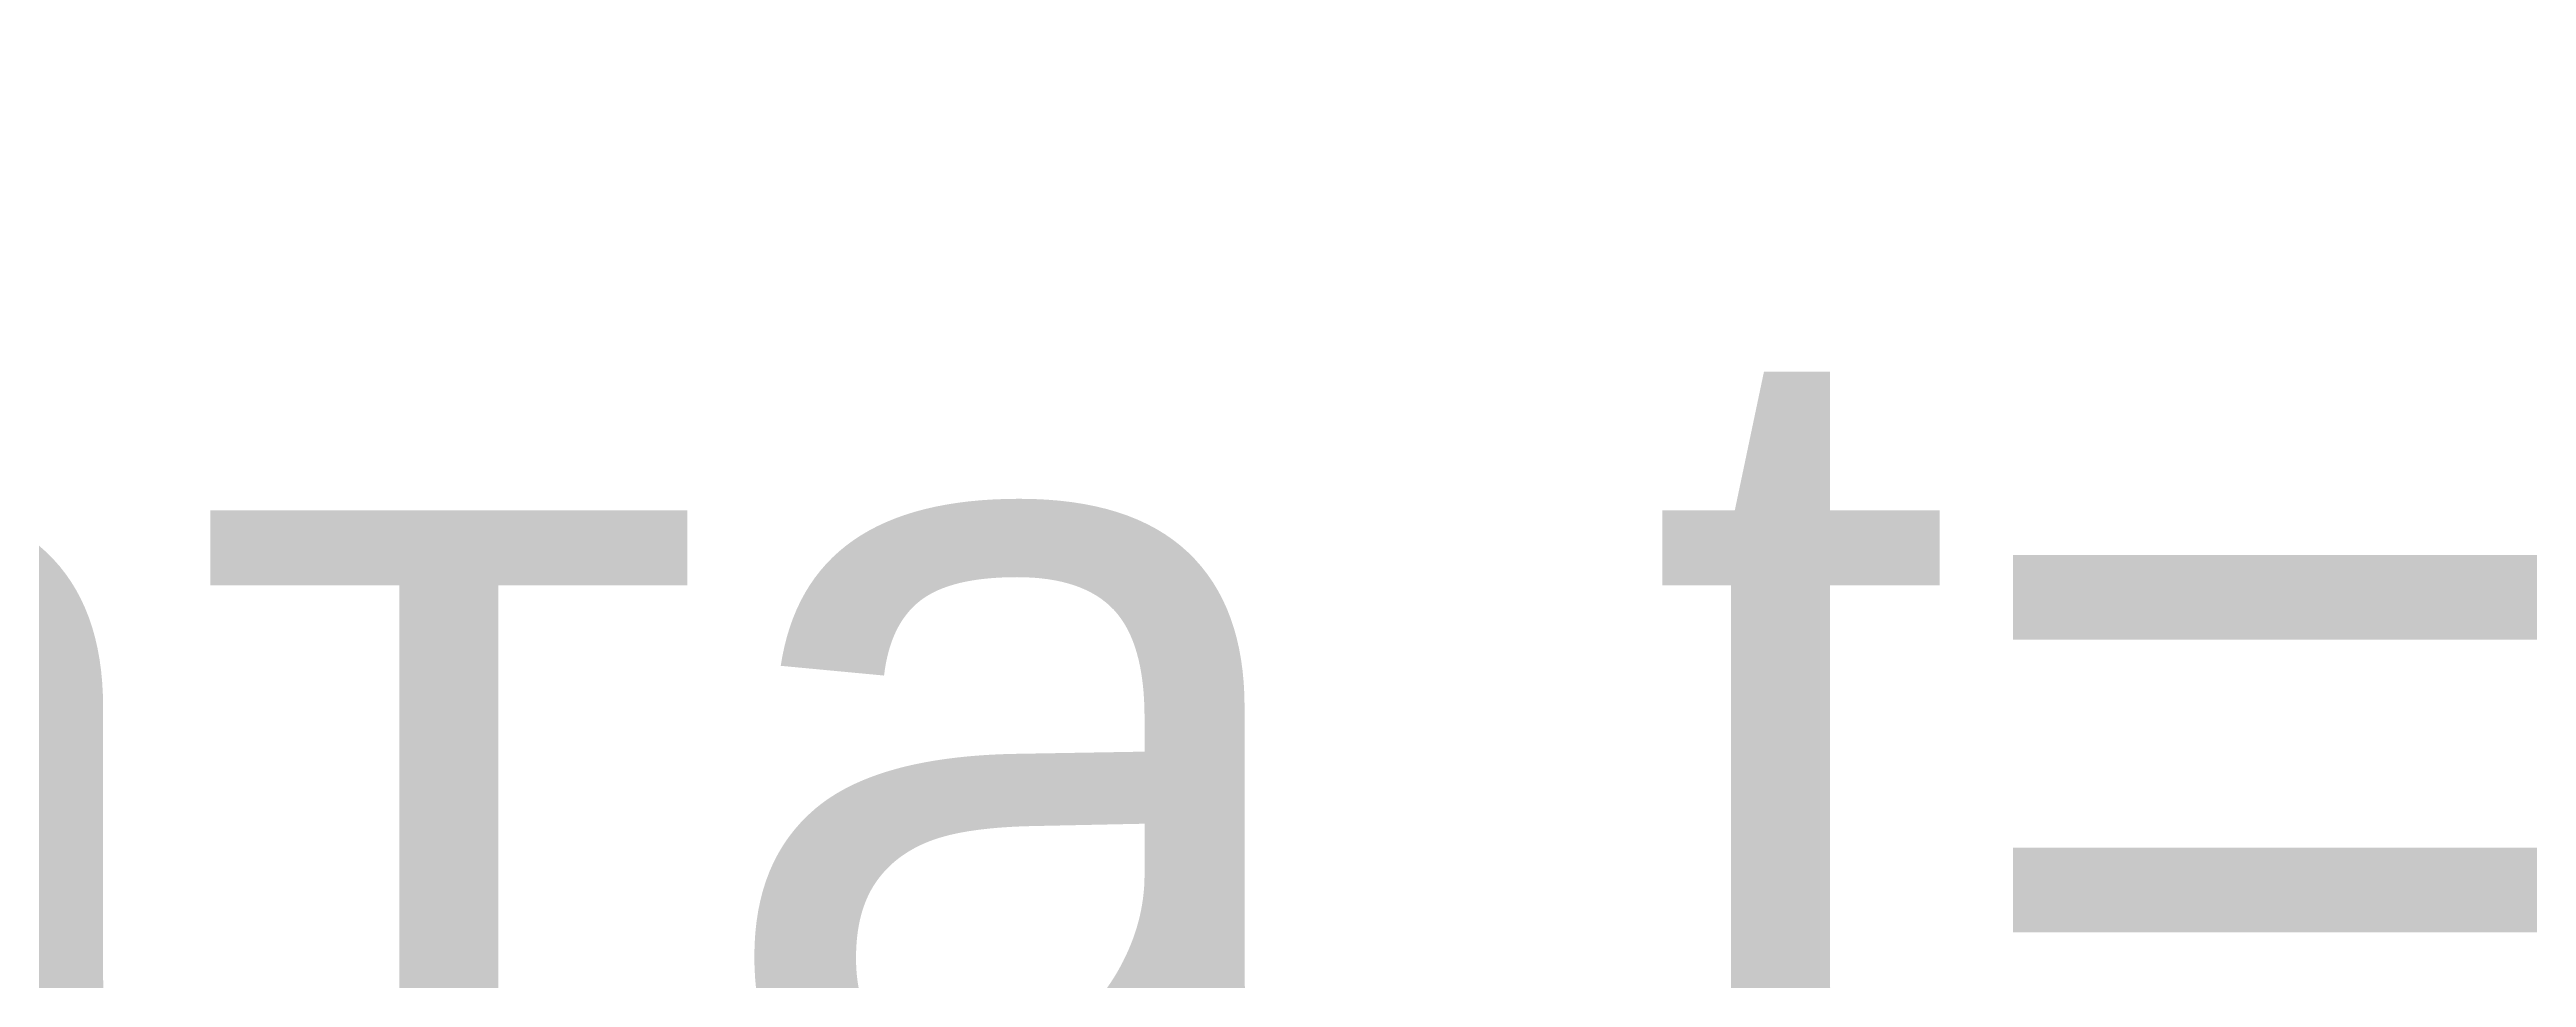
# Model space of a CAD drawing. Header units: millimetres. Extents: x 148937 to 2048786, y 870 to 351006.
# Drawn here: x 674062 to 674677, y 232710 to 232940 of the extents above; entities that cross this region are included whole.
import ezdxf
from ezdxf.enums import TextEntityAlignment as Align

# ---------------------------------------------------------------- set-up
doc = ezdxf.new("R2018")
doc.units = ezdxf.units.MM
doc.layers.get('Defpoints').update_dxf_attribs({"color": 4})
doc.layers.add('A-FLOR-IDEN', color=14, linetype='Continuous')
doc.styles.add('M_200', font='arial.ttf')
doc.styles.add('М2.5', font='isocpeui.ttf', dxfattribs={"height": 2.5})
doc.styles.add('М3', font='isocpeui.ttf', dxfattribs={"height": 3})

msp = doc.modelspace()

# ---------------------------------------------------------------- texts
at = {"ltscale": 75, "char_height": 2.4694444}
for insert, width, attachment_point in [((674375.50644, 232939.76891), 5.4450479, 5), ((674375.50644, 232936.35632), 5.4450479, 5), ((674378.34897, 232938.12262), 96.4289413, 7), ((674482.36655, 232938.12262), 14.9372746, 8), ((674495.48354, 232938.12262), 11.0567191, 8), ((674506.48387, 232938.12262), 10.7039413, 8), ((674511.95584, 232938.12262), 7.5289413, 7), ((674519.60478, 232938.12262), 111.5983857, 7), ((674631.32317, 232938.12262), 7.5289413, 7), ((674638.97211, 232938.12262), 7.5289413, 7), ((674646.62105, 232938.12262), 7.5289413, 7), ((674654.26999, 232938.12262), 7.5289413, 7), ((674661.91894, 232938.12262), 7.5289413, 7), ((674669.56788, 232938.12262), 7.5289413, 7), ((674677.21682, 232938.12262), 7.5289413, 7), ((674375.50644, 232932.94373), 5.4450479, 5), ((674375.50644, 232929.53114), 5.4450479, 5), ((674378.34897, 232934.71003), 96.4289413, 7), ((674378.34897, 232931.29743), 96.4289413, 7), ((674482.36655, 232934.71003), 14.9372746, 8), ((674482.36655, 232931.29743), 14.9372746, 8), ((674495.48354, 232934.71003), 11.0567191, 8), ((674495.48354, 232931.29743), 11.0567191, 8), ((674506.48387, 232934.71003), 10.7039413, 8), ((674506.48387, 232931.29743), 10.7039413, 8), ((674511.95584, 232934.71003), 7.5289413, 7), ((674511.95584, 232931.29743), 7.5289413, 7), ((674519.60478, 232934.71003), 111.5983857, 7), ((674519.60478, 232931.29743), 111.5983857, 7), ((674631.32317, 232934.71003), 7.5289413, 7), ((674631.32317, 232931.29743), 7.5289413, 7), ((674638.97211, 232934.71003), 7.5289413, 7), ((674638.97211, 232931.29743), 7.5289413, 7), ((674646.62105, 232934.71003), 7.5289413, 7), ((674646.62105, 232931.29743), 7.5289413, 7), ((674654.26999, 232934.71003), 7.5289413, 7), ((674654.26999, 232931.29743), 7.5289413, 7), ((674661.91894, 232934.71003), 7.5289413, 7), ((674661.91894, 232931.29743), 7.5289413, 7), ((674669.56788, 232934.71003), 7.5289413, 7), ((674669.56788, 232931.29743), 7.5289413, 7), ((674677.21682, 232934.71003), 7.5289413, 7), ((674677.21682, 232931.29743), 7.5289413, 7), ((674375.50644, 232926.11854), 5.4450479, 5), ((674375.50644, 232922.70595), 5.4450479, 5), ((674378.34897, 232927.88484), 96.4289413, 7), ((674378.34897, 232924.47225), 96.4289413, 7), ((674482.36655, 232927.88484), 14.9372746, 8), ((674482.36655, 232924.47225), 14.9372746, 8), ((674495.48354, 232927.88484), 11.0567191, 8), ((674495.48354, 232924.47225), 11.0567191, 8), ((674506.48387, 232927.88484), 10.7039413, 8), ((674506.48387, 232924.47225), 10.7039413, 8), ((674511.95584, 232927.88484), 7.5289413, 7), ((674511.95584, 232924.47225), 7.5289413, 7), ((674519.60478, 232927.88484), 111.5983857, 7), ((674519.60478, 232924.47225), 111.5983857, 7), ((674631.32317, 232927.88484), 7.5289413, 7), ((674631.32317, 232924.47225), 7.5289413, 7), ((674638.97211, 232927.88484), 7.5289413, 7), ((674638.97211, 232924.47225), 7.5289413, 7), ((674646.62105, 232927.88484), 7.5289413, 7), ((674646.62105, 232924.47225), 7.5289413, 7), ((674654.26999, 232927.88484), 7.5289413, 7), ((674654.26999, 232924.47225), 7.5289413, 7), ((674661.91894, 232927.88484), 7.5289413, 7), ((674661.91894, 232924.47225), 7.5289413, 7), ((674669.56788, 232927.88484), 7.5289413, 7), ((674669.56788, 232924.47225), 7.5289413, 7), ((674677.21682, 232927.88484), 7.5289413, 7), ((674677.21682, 232924.47225), 7.5289413, 7), ((674062.4346, 232919.00704), 5.4450479, 5), ((674198.884, 232922.44069), 7.5289413, 7), ((674206.53294, 232922.44069), 111.5983857, 7), ((674318.25133, 232922.44069), 7.5289413, 7), ((674325.90027, 232922.44069), 7.5289413, 7), ((674333.54921, 232922.44069), 7.5289413, 7), ((674341.19815, 232922.44069), 7.5289413, 7), ((674348.8471, 232922.44069), 7.5289413, 7), ((674356.49604, 232922.44069), 7.5289413, 7), ((674364.14498, 232922.44069), 7.5289413, 7), ((674375.50644, 232919.29336), 5.4450479, 5), ((674378.34897, 232921.05966), 96.4289413, 7), ((674378.34897, 232917.64706), 96.4289413, 7), ((674482.36655, 232921.05966), 14.9372746, 8), ((674482.36655, 232917.64706), 14.9372746, 8), ((674495.48354, 232921.05966), 11.0567191, 8), ((674495.48354, 232917.64706), 11.0567191, 8), ((674506.48387, 232921.05966), 10.7039413, 8), ((674506.48387, 232917.64706), 10.7039413, 8), ((674511.95584, 232921.05966), 7.5289413, 7), ((674511.95584, 232917.64706), 7.5289413, 7), ((674519.60478, 232921.05966), 111.5983857, 7), ((674519.60478, 232917.64706), 111.5983857, 7), ((674631.32317, 232921.05966), 7.5289413, 7), ((674631.32317, 232917.64706), 7.5289413, 7), ((674638.97211, 232921.05966), 7.5289413, 7), ((674638.97211, 232917.64706), 7.5289413, 7), ((674646.62105, 232921.05966), 7.5289413, 7), ((674646.62105, 232917.64706), 7.5289413, 7), ((674654.26999, 232921.05966), 7.5289413, 7), ((674654.26999, 232917.64706), 7.5289413, 7), ((674661.91894, 232921.05966), 7.5289413, 7), ((674661.91894, 232917.64706), 7.5289413, 7), ((674669.56788, 232921.05966), 7.5289413, 7), ((674669.56788, 232917.64706), 7.5289413, 7), ((674677.21682, 232921.05966), 7.5289413, 7), ((674677.21682, 232917.64706), 7.5289413, 7), ((674198.884, 232915.69339), 7.5289413, 7), ((674206.53294, 232915.69339), 111.5983857, 7), ((674318.25133, 232915.69339), 7.5289413, 7), ((674325.90027, 232915.69339), 7.5289413, 7), ((674333.54921, 232915.69339), 7.5289413, 7), ((674341.19815, 232915.69339), 7.5289413, 7), ((674348.8471, 232915.69339), 7.5289413, 7), ((674356.49604, 232915.69339), 7.5289413, 7), ((674364.14498, 232915.69339), 7.5289413, 7), ((674375.50644, 232915.88077), 5.4450479, 5), ((674375.50644, 232912.46817), 5.4450479, 5), ((674378.34897, 232914.23447), 96.4289413, 7), ((674378.34897, 232910.82188), 96.4289413, 7), ((674482.36655, 232914.23447), 14.9372746, 8), ((674482.36655, 232910.82188), 14.9372746, 8), ((674495.48354, 232914.23447), 11.0567191, 8), ((674495.48354, 232910.82188), 11.0567191, 8), ((674506.48387, 232914.23447), 10.7039413, 8), ((674506.48387, 232910.82188), 10.7039413, 8), ((674511.95584, 232914.23447), 7.5289413, 7), ((674511.95584, 232910.82188), 7.5289413, 7), ((674519.60478, 232914.23447), 111.5983857, 7), ((674519.60478, 232910.82188), 111.5983857, 7), ((674631.32317, 232914.23447), 7.5289413, 7), ((674631.32317, 232910.82188), 7.5289413, 7), ((674638.97211, 232914.23447), 7.5289413, 7), ((674638.97211, 232910.82188), 7.5289413, 7), ((674646.62105, 232914.23447), 7.5289413, 7), ((674646.62105, 232910.82188), 7.5289413, 7), ((674654.26999, 232914.23447), 7.5289413, 7), ((674654.26999, 232910.82188), 7.5289413, 7), ((674661.91894, 232914.23447), 7.5289413, 7), ((674661.91894, 232910.82188), 7.5289413, 7), ((674669.56788, 232914.23447), 7.5289413, 7), ((674669.56788, 232910.82188), 7.5289413, 7), ((674677.21682, 232914.23447), 7.5289413, 7), ((674677.21682, 232910.82188), 7.5289413, 7), ((674198.884, 232909.40739), 7.5289413, 7), ((674206.53294, 232909.40739), 111.5983857, 7), ((674318.25133, 232909.40739), 7.5289413, 7), ((674325.90027, 232909.40739), 7.5289413, 7), ((674333.54921, 232909.40739), 7.5289413, 7), ((674341.19815, 232909.40739), 7.5289413, 7), ((674348.8471, 232909.40739), 7.5289413, 7), ((674356.49604, 232909.40739), 7.5289413, 7), ((674364.14498, 232909.40739), 7.5289413, 7), ((674375.50644, 232909.05558), 5.4450479, 5), ((674375.50644, 232905.64299), 5.4450479, 5), ((674378.34897, 232907.40928), 96.4289413, 7), ((674482.36655, 232907.40928), 14.9372746, 8), ((674495.48354, 232907.40928), 11.0567191, 8), ((674506.48387, 232907.40928), 10.7039413, 8), ((674511.95584, 232907.40928), 7.5289413, 7), ((674519.60478, 232907.40928), 111.5983857, 7), ((674631.32317, 232907.40928), 7.5289413, 7), ((674638.97211, 232907.40928), 7.5289413, 7), ((674646.62105, 232907.40928), 7.5289413, 7), ((674654.26999, 232907.40928), 7.5289413, 7), ((674661.91894, 232907.40928), 7.5289413, 7), ((674669.56788, 232907.40928), 7.5289413, 7), ((674677.21682, 232907.40928), 7.5289413, 7), ((674169.29471, 232899.10961), 14.9372746, 5), ((674198.884, 232902.58221), 7.5289413, 7), ((674206.53294, 232902.58221), 111.5983857, 7), ((674318.25133, 232902.58221), 7.5289413, 7), ((674325.90027, 232902.58221), 7.5289413, 7), ((674333.54921, 232902.58221), 7.5289413, 7), ((674341.19815, 232902.58221), 7.5289413, 7), ((674348.8471, 232902.58221), 7.5289413, 7), ((674356.49604, 232902.58221), 7.5289413, 7), ((674364.14498, 232902.58221), 7.5289413, 7), ((674375.50644, 232902.2304), 5.4450479, 5), ((674375.50644, 232898.8178), 5.4450479, 5), ((674378.34897, 232903.99669), 96.4289413, 7), ((674378.34897, 232900.5841), 96.4289413, 7), ((674482.36655, 232903.99669), 14.9372746, 8), ((674482.36655, 232900.5841), 14.9372746, 8), ((674495.48354, 232903.99669), 11.0567191, 8), ((674495.48354, 232900.5841), 11.0567191, 8), ((674506.48387, 232903.99669), 10.7039413, 8), ((674506.48387, 232900.5841), 10.7039413, 8), ((674511.95584, 232903.99669), 7.5289413, 7), ((674511.95584, 232900.5841), 7.5289413, 7), ((674519.60478, 232903.99669), 111.5983857, 7), ((674519.60478, 232900.5841), 111.5983857, 7), ((674631.32317, 232903.99669), 7.5289413, 7), ((674631.32317, 232900.5841), 7.5289413, 7), ((674638.97211, 232903.99669), 7.5289413, 7), ((674638.97211, 232900.5841), 7.5289413, 7), ((674646.62105, 232903.99669), 7.5289413, 7), ((674646.62105, 232900.5841), 7.5289413, 7), ((674654.26999, 232903.99669), 7.5289413, 7), ((674654.26999, 232900.5841), 7.5289413, 7), ((674661.91894, 232903.99669), 7.5289413, 7), ((674661.91894, 232900.5841), 7.5289413, 7), ((674669.56788, 232903.99669), 7.5289413, 7), ((674669.56788, 232900.5841), 7.5289413, 7), ((674677.21682, 232903.99669), 7.5289413, 7), ((674677.21682, 232900.5841), 7.5289413, 7), ((674169.29471, 232892.28443), 14.9372746, 5), ((674198.884, 232895.75702), 7.5289413, 7), ((674206.53294, 232895.75702), 111.5983857, 7), ((674318.25133, 232895.75702), 7.5289413, 7), ((674325.90027, 232895.75702), 7.5289413, 7), ((674333.54921, 232895.75702), 7.5289413, 7), ((674341.19815, 232895.75702), 7.5289413, 7), ((674348.8471, 232895.75702), 7.5289413, 7), ((674356.49604, 232895.75702), 7.5289413, 7), ((674364.14498, 232895.75702), 7.5289413, 7), ((674375.50644, 232895.40521), 5.4450479, 5), ((674375.50644, 232891.99262), 5.4450479, 5), ((674378.34897, 232897.17151), 96.4289413, 7), ((674378.34897, 232893.75891), 96.4289413, 7), ((674482.36655, 232897.17151), 14.9372746, 8), ((674482.36655, 232893.75891), 14.9372746, 8), ((674495.48354, 232897.17151), 11.0567191, 8), ((674495.48354, 232893.75891), 11.0567191, 8), ((674506.48387, 232897.17151), 10.7039413, 8), ((674506.48387, 232893.75891), 10.7039413, 8), ((674511.95584, 232897.17151), 7.5289413, 7), ((674511.95584, 232893.75891), 7.5289413, 7), ((674519.60478, 232897.17151), 111.5983857, 7), ((674519.60478, 232893.75891), 111.5983857, 7), ((674631.32317, 232897.17151), 7.5289413, 7), ((674631.32317, 232893.75891), 7.5289413, 7), ((674638.97211, 232897.17151), 7.5289413, 7), ((674638.97211, 232893.75891), 7.5289413, 7), ((674646.62105, 232897.17151), 7.5289413, 7), ((674646.62105, 232893.75891), 7.5289413, 7), ((674654.26999, 232897.17151), 7.5289413, 7), ((674654.26999, 232893.75891), 7.5289413, 7), ((674661.91894, 232897.17151), 7.5289413, 7), ((674661.91894, 232893.75891), 7.5289413, 7), ((674669.56788, 232897.17151), 7.5289413, 7), ((674669.56788, 232893.75891), 7.5289413, 7), ((674677.21682, 232897.17151), 7.5289413, 7), ((674677.21682, 232893.75891), 7.5289413, 7), ((674198.884, 232888.93184), 7.5289413, 7), ((674206.53294, 232888.93184), 111.5983857, 7), ((674318.25133, 232888.93184), 7.5289413, 7), ((674325.90027, 232888.93184), 7.5289413, 7), ((674333.54921, 232888.93184), 7.5289413, 7), ((674341.19815, 232888.93184), 7.5289413, 7), ((674348.8471, 232888.93184), 7.5289413, 7), ((674356.49604, 232888.93184), 7.5289413, 7), ((674364.14498, 232888.93184), 7.5289413, 7), ((674375.50644, 232888.58003), 5.4450479, 5), ((674378.34897, 232890.34632), 96.4289413, 7), ((674378.34897, 232886.93373), 96.4289413, 7), ((674482.36655, 232890.34632), 14.9372746, 8), ((674482.36655, 232886.93373), 14.9372746, 8), ((674495.48354, 232890.34632), 11.0567191, 8), ((674495.48354, 232886.93373), 11.0567191, 8), ((674506.48387, 232890.34632), 10.7039413, 8), ((674506.48387, 232886.93373), 10.7039413, 8), ((674511.95584, 232890.34632), 7.5289413, 7), ((674511.95584, 232886.93373), 7.5289413, 7), ((674519.60478, 232890.34632), 111.5983857, 7), ((674519.60478, 232886.93373), 111.5983857, 7), ((674631.32317, 232890.34632), 7.5289413, 7), ((674631.32317, 232886.93373), 7.5289413, 7), ((674638.97211, 232890.34632), 7.5289413, 7), ((674638.97211, 232886.93373), 7.5289413, 7), ((674646.62105, 232890.34632), 7.5289413, 7), ((674646.62105, 232886.93373), 7.5289413, 7), ((674654.26999, 232890.34632), 7.5289413, 7), ((674654.26999, 232886.93373), 7.5289413, 7), ((674661.91894, 232890.34632), 7.5289413, 7), ((674661.91894, 232886.93373), 7.5289413, 7), ((674669.56788, 232890.34632), 7.5289413, 7), ((674669.56788, 232886.93373), 7.5289413, 7), ((674677.21682, 232890.34632), 7.5289413, 7), ((674677.21682, 232886.93373), 7.5289413, 7), ((674062.4346, 232880.34035), 5.4450479, 5), ((674113.4916, 232880.34035), 96.4289413, 5), ((674169.29471, 232885.45924), 14.9372746, 5), ((674169.29471, 232880.34035), 14.9372746, 5), ((674182.4117, 232880.34035), 11.0567191, 5), ((674193.41203, 232880.34035), 10.7039413, 5), ((674198.884, 232882.10665), 7.5289413, 7), ((674206.53294, 232882.10665), 111.5983857, 7), ((674318.25133, 232882.10665), 7.5289413, 7), ((674325.90027, 232882.10665), 7.5289413, 7), ((674333.54921, 232882.10665), 7.5289413, 7), ((674341.19815, 232882.10665), 7.5289413, 7), ((674348.8471, 232882.10665), 7.5289413, 7), ((674356.49604, 232882.10665), 7.5289413, 7), ((674364.14498, 232882.10665), 7.5289413, 7), ((674375.50644, 232885.16743), 5.4450479, 5), ((674375.50644, 232881.75484), 5.4450479, 5), ((674378.34897, 232883.52114), 96.4289413, 7), ((674378.34897, 232880.10854), 96.4289413, 7), ((674482.36655, 232883.52114), 14.9372746, 8), ((674482.36655, 232880.10854), 14.9372746, 8), ((674495.48354, 232883.52114), 11.0567191, 8), ((674495.48354, 232880.10854), 11.0567191, 8), ((674506.48387, 232883.52114), 10.7039413, 8), ((674506.48387, 232880.10854), 10.7039413, 8), ((674511.95584, 232883.52114), 7.5289413, 7), ((674511.95584, 232880.10854), 7.5289413, 7), ((674519.60478, 232883.52114), 111.5983857, 7), ((674519.60478, 232880.10854), 111.5983857, 7), ((674631.32317, 232883.52114), 7.5289413, 7), ((674631.32317, 232880.10854), 7.5289413, 7), ((674638.97211, 232883.52114), 7.5289413, 7), ((674638.97211, 232880.10854), 7.5289413, 7), ((674646.62105, 232883.52114), 7.5289413, 7), ((674646.62105, 232880.10854), 7.5289413, 7), ((674654.26999, 232883.52114), 7.5289413, 7), ((674654.26999, 232880.10854), 7.5289413, 7), ((674661.91894, 232883.52114), 7.5289413, 7), ((674661.91894, 232880.10854), 7.5289413, 7), ((674669.56788, 232883.52114), 7.5289413, 7), ((674669.56788, 232880.10854), 7.5289413, 7), ((674677.21682, 232883.52114), 7.5289413, 7), ((674677.21682, 232880.10854), 7.5289413, 7), ((674198.884, 232878.69406), 7.5289413, 7), ((674206.53294, 232878.69406), 111.5983857, 7), ((674318.25133, 232878.69406), 7.5289413, 7), ((674325.90027, 232878.69406), 7.5289413, 7), ((674333.54921, 232878.69406), 7.5289413, 7), ((674341.19815, 232878.69406), 7.5289413, 7), ((674348.8471, 232878.69406), 7.5289413, 7), ((674356.49604, 232878.69406), 7.5289413, 7), ((674364.14498, 232878.69406), 7.5289413, 7), ((674375.50644, 232878.34225), 5.4450479, 5), ((674378.34897, 232876.69595), 96.4289413, 7), ((674482.36655, 232876.69595), 14.9372746, 8), ((674495.48354, 232876.69595), 11.0567191, 8), ((674506.48387, 232876.69595), 10.7039413, 8), ((674511.95584, 232876.69595), 7.5289413, 7), ((674519.60478, 232876.69595), 111.5983857, 7), ((674631.32317, 232876.69595), 7.5289413, 7), ((674638.97211, 232876.69595), 7.5289413, 7), ((674646.62105, 232876.69595), 7.5289413, 7), ((674654.26999, 232876.69595), 7.5289413, 7), ((674661.91894, 232876.69595), 7.5289413, 7), ((674669.56788, 232876.69595), 7.5289413, 7), ((674677.21682, 232876.69595), 7.5289413, 7), ((674062.4346, 232856.16589), 5.4450479, 5), ((674198.884, 232859.59954), 7.5289413, 7), ((674206.53294, 232859.59954), 111.5983857, 7), ((674318.25133, 232859.59954), 7.5289413, 7), ((674325.90027, 232859.59954), 7.5289413, 7), ((674333.54921, 232859.59954), 7.5289413, 7), ((674341.19815, 232859.59954), 7.5289413, 7), ((674348.8471, 232859.59954), 7.5289413, 7), ((674356.49604, 232859.59954), 7.5289413, 7), ((674364.14498, 232859.59954), 7.5289413, 7), ((674198.884, 232852.85224), 7.5289413, 7), ((674206.53294, 232852.85224), 111.5983857, 7), ((674318.25133, 232852.85224), 7.5289413, 7), ((674325.90027, 232852.85224), 7.5289413, 7), ((674333.54921, 232852.85224), 7.5289413, 7), ((674341.19815, 232852.85224), 7.5289413, 7), ((674348.8471, 232852.85224), 7.5289413, 7), ((674356.49604, 232852.85224), 7.5289413, 7), ((674364.14498, 232852.85224), 7.5289413, 7), ((674198.884, 232846.02706), 7.5289413, 7), ((674206.53294, 232846.02706), 111.5983857, 7), ((674318.25133, 232846.02706), 7.5289413, 7), ((674325.90027, 232846.02706), 7.5289413, 7), ((674333.54921, 232846.02706), 7.5289413, 7), ((674341.19815, 232846.02706), 7.5289413, 7), ((674348.8471, 232846.02706), 7.5289413, 7), ((674356.49604, 232846.02706), 7.5289413, 7), ((674364.14498, 232846.02706), 7.5289413, 7), ((674198.884, 232839.20187), 7.5289413, 7), ((674206.53294, 232839.20187), 111.5983857, 7), ((674318.25133, 232839.20187), 7.5289413, 7), ((674325.90027, 232839.20187), 7.5289413, 7), ((674333.54921, 232839.20187), 7.5289413, 7), ((674341.19815, 232839.20187), 7.5289413, 7), ((674348.8471, 232839.20187), 7.5289413, 7), ((674356.49604, 232839.20187), 7.5289413, 7), ((674364.14498, 232839.20187), 7.5289413, 7), ((674062.4346, 232830.61039), 5.4450479, 5), ((674113.4916, 232830.61039), 96.4289413, 5), ((674169.29471, 232835.72928), 14.9372746, 5), ((674169.29471, 232830.61039), 14.9372746, 5), ((674182.4117, 232830.61039), 11.0567191, 5), ((674193.41203, 232830.61039), 10.7039413, 5), ((674198.884, 232832.37669), 7.5289413, 7), ((674206.53294, 232832.37669), 111.5983857, 7), ((674318.25133, 232832.37669), 7.5289413, 7), ((674325.90027, 232832.37669), 7.5289413, 7), ((674333.54921, 232832.37669), 7.5289413, 7), ((674341.19815, 232832.37669), 7.5289413, 7), ((674348.8471, 232832.37669), 7.5289413, 7), ((674356.49604, 232832.37669), 7.5289413, 7), ((674364.14498, 232832.37669), 7.5289413, 7), ((674062.4346, 232827.1978), 5.4450479, 5), ((674113.4916, 232827.1978), 96.4289413, 5), ((674169.29471, 232827.1978), 14.9372746, 5), ((674182.4117, 232827.1978), 11.0567191, 5), ((674193.41203, 232827.1978), 10.7039413, 5), ((674198.884, 232828.96409), 7.5289413, 7), ((674198.884, 232825.5515), 7.5289413, 7), ((674206.53294, 232828.96409), 111.5983857, 7), ((674206.53294, 232825.5515), 111.5983857, 7), ((674318.25133, 232828.96409), 7.5289413, 7), ((674318.25133, 232825.5515), 7.5289413, 7), ((674325.90027, 232828.96409), 7.5289413, 7), ((674325.90027, 232825.5515), 7.5289413, 7), ((674333.54921, 232828.96409), 7.5289413, 7), ((674333.54921, 232825.5515), 7.5289413, 7), ((674341.19815, 232828.96409), 7.5289413, 7), ((674341.19815, 232825.5515), 7.5289413, 7), ((674348.8471, 232828.96409), 7.5289413, 7), ((674348.8471, 232825.5515), 7.5289413, 7), ((674356.49604, 232828.96409), 7.5289413, 7), ((674356.49604, 232825.5515), 7.5289413, 7), ((674364.14498, 232828.96409), 7.5289413, 7), ((674364.14498, 232825.5515), 7.5289413, 7), ((674062.4346, 232823.78521), 5.4450479, 5), ((674062.4346, 232820.37261), 5.4450479, 5), ((674113.4916, 232823.78521), 96.4289413, 5), ((674113.4916, 232820.37261), 96.4289413, 5), ((674169.29471, 232823.78521), 14.9372746, 5), ((674169.29471, 232820.37261), 14.9372746, 5), ((674182.4117, 232823.78521), 11.0567191, 5), ((674182.4117, 232820.37261), 11.0567191, 5), ((674193.41203, 232823.78521), 10.7039413, 5), ((674193.41203, 232820.37261), 10.7039413, 5), ((674198.884, 232822.13891), 7.5289413, 7), ((674198.884, 232818.72632), 7.5289413, 7), ((674206.53294, 232822.13891), 111.5983857, 7), ((674206.53294, 232818.72632), 111.5983857, 7), ((674318.25133, 232822.13891), 7.5289413, 7), ((674318.25133, 232818.72632), 7.5289413, 7), ((674325.90027, 232822.13891), 7.5289413, 7), ((674325.90027, 232818.72632), 7.5289413, 7), ((674333.54921, 232822.13891), 7.5289413, 7), ((674333.54921, 232818.72632), 7.5289413, 7), ((674341.19815, 232822.13891), 7.5289413, 7), ((674341.19815, 232818.72632), 7.5289413, 7), ((674348.8471, 232822.13891), 7.5289413, 7), ((674348.8471, 232818.72632), 7.5289413, 7), ((674356.49604, 232822.13891), 7.5289413, 7), ((674356.49604, 232818.72632), 7.5289413, 7), ((674364.14498, 232822.13891), 7.5289413, 7), ((674364.14498, 232818.72632), 7.5289413, 7), ((674062.4346, 232816.96002), 5.4450479, 5), ((674062.4346, 232813.54743), 5.4450479, 5), ((674113.4916, 232816.96002), 96.4289413, 5), ((674113.4916, 232813.54743), 96.4289413, 5), ((674169.29471, 232816.96002), 14.9372746, 5), ((674169.29471, 232813.54743), 14.9372746, 5), ((674182.4117, 232816.96002), 11.0567191, 5), ((674182.4117, 232813.54743), 11.0567191, 5), ((674193.41203, 232816.96002), 10.7039413, 5), ((674193.41203, 232813.54743), 10.7039413, 5), ((674198.884, 232815.31372), 7.5289413, 7), ((674198.884, 232811.90113), 7.5289413, 7), ((674206.53294, 232815.31372), 111.5983857, 7), ((674206.53294, 232811.90113), 111.5983857, 7), ((674318.25133, 232815.31372), 7.5289413, 7), ((674318.25133, 232811.90113), 7.5289413, 7), ((674325.90027, 232815.31372), 7.5289413, 7), ((674325.90027, 232811.90113), 7.5289413, 7), ((674333.54921, 232815.31372), 7.5289413, 7), ((674333.54921, 232811.90113), 7.5289413, 7), ((674341.19815, 232815.31372), 7.5289413, 7), ((674341.19815, 232811.90113), 7.5289413, 7), ((674348.8471, 232815.31372), 7.5289413, 7), ((674348.8471, 232811.90113), 7.5289413, 7), ((674356.49604, 232815.31372), 7.5289413, 7), ((674356.49604, 232811.90113), 7.5289413, 7), ((674364.14498, 232815.31372), 7.5289413, 7), ((674364.14498, 232811.90113), 7.5289413, 7), ((674062.4346, 232810.13483), 5.4450479, 5), ((674062.4346, 232806.72224), 5.4450479, 5), ((674113.4916, 232810.13483), 96.4289413, 5), ((674113.4916, 232806.72224), 96.4289413, 5), ((674169.29471, 232810.13483), 14.9372746, 5), ((674169.29471, 232806.72224), 14.9372746, 5), ((674182.4117, 232810.13483), 11.0567191, 5), ((674182.4117, 232806.72224), 11.0567191, 5), ((674193.41203, 232810.13483), 10.7039413, 5), ((674193.41203, 232806.72224), 10.7039413, 5), ((674198.884, 232808.48854), 7.5289413, 7), ((674206.53294, 232808.48854), 111.5983857, 7), ((674318.25133, 232808.48854), 7.5289413, 7), ((674325.90027, 232808.48854), 7.5289413, 7), ((674333.54921, 232808.48854), 7.5289413, 7), ((674341.19815, 232808.48854), 7.5289413, 7), ((674348.8471, 232808.48854), 7.5289413, 7), ((674356.49604, 232808.48854), 7.5289413, 7), ((674364.14498, 232808.48854), 7.5289413, 7), ((674062.4346, 232803.30965), 5.4450479, 5), ((674062.4346, 232799.89706), 5.4450479, 5), ((674113.4916, 232803.30965), 96.4289413, 5), ((674113.4916, 232799.89706), 96.4289413, 5), ((674169.29471, 232803.30965), 14.9372746, 5), ((674169.29471, 232799.89706), 14.9372746, 5), ((674182.4117, 232803.30965), 11.0567191, 5), ((674182.4117, 232799.89706), 11.0567191, 5), ((674193.41203, 232803.30965), 10.7039413, 5), ((674193.41203, 232799.89706), 10.7039413, 5), ((674198.884, 232805.07595), 7.5289413, 7), ((674198.884, 232801.66335), 7.5289413, 7), ((674206.53294, 232805.07595), 111.5983857, 7), ((674206.53294, 232801.66335), 111.5983857, 7), ((674318.25133, 232805.07595), 7.5289413, 7), ((674318.25133, 232801.66335), 7.5289413, 7), ((674325.90027, 232805.07595), 7.5289413, 7), ((674325.90027, 232801.66335), 7.5289413, 7), ((674333.54921, 232805.07595), 7.5289413, 7), ((674333.54921, 232801.66335), 7.5289413, 7), ((674341.19815, 232805.07595), 7.5289413, 7), ((674341.19815, 232801.66335), 7.5289413, 7), ((674348.8471, 232805.07595), 7.5289413, 7), ((674348.8471, 232801.66335), 7.5289413, 7), ((674356.49604, 232805.07595), 7.5289413, 7), ((674356.49604, 232801.66335), 7.5289413, 7), ((674364.14498, 232805.07595), 7.5289413, 7), ((674364.14498, 232801.66335), 7.5289413, 7), ((674062.4346, 232796.48446), 5.4450479, 5), ((674113.4916, 232796.48446), 96.4289413, 5), ((674169.29471, 232796.48446), 14.9372746, 5), ((674182.4117, 232796.48446), 11.0567191, 5), ((674193.41203, 232796.48446), 10.7039413, 5), ((674198.884, 232798.25076), 7.5289413, 7), ((674198.884, 232794.83817), 7.5289413, 7), ((674206.53294, 232798.25076), 111.5983857, 7), ((674206.53294, 232794.83817), 111.5983857, 7), ((674318.25133, 232798.25076), 7.5289413, 7), ((674318.25133, 232794.83817), 7.5289413, 7), ((674325.90027, 232798.25076), 7.5289413, 7), ((674325.90027, 232794.83817), 7.5289413, 7), ((674333.54921, 232798.25076), 7.5289413, 7), ((674333.54921, 232794.83817), 7.5289413, 7), ((674341.19815, 232798.25076), 7.5289413, 7), ((674341.19815, 232794.83817), 7.5289413, 7), ((674348.8471, 232798.25076), 7.5289413, 7), ((674348.8471, 232794.83817), 7.5289413, 7), ((674356.49604, 232798.25076), 7.5289413, 7), ((674356.49604, 232794.83817), 7.5289413, 7), ((674364.14498, 232798.25076), 7.5289413, 7), ((674364.14498, 232794.83817), 7.5289413, 7), ((674062.4346, 232793.07187), 5.4450479, 5), ((674062.4346, 232789.65928), 5.4450479, 5), ((674113.4916, 232793.07187), 96.4289413, 5), ((674113.4916, 232789.65928), 96.4289413, 5), ((674169.29471, 232793.07187), 14.9372746, 5), ((674169.29471, 232789.65928), 14.9372746, 5), ((674182.4117, 232793.07187), 11.0567191, 5), ((674182.4117, 232789.65928), 11.0567191, 5), ((674193.41203, 232793.07187), 10.7039413, 5), ((674193.41203, 232789.65928), 10.7039413, 5), ((674198.884, 232791.42558), 7.5289413, 7), ((674198.884, 232788.01298), 7.5289413, 7), ((674206.53294, 232791.42558), 111.5983857, 7), ((674206.53294, 232788.01298), 111.5983857, 7), ((674318.25133, 232791.42558), 7.5289413, 7), ((674318.25133, 232788.01298), 7.5289413, 7), ((674325.90027, 232791.42558), 7.5289413, 7), ((674325.90027, 232788.01298), 7.5289413, 7), ((674333.54921, 232791.42558), 7.5289413, 7), ((674333.54921, 232788.01298), 7.5289413, 7), ((674341.19815, 232791.42558), 7.5289413, 7), ((674341.19815, 232788.01298), 7.5289413, 7), ((674348.8471, 232791.42558), 7.5289413, 7), ((674348.8471, 232788.01298), 7.5289413, 7), ((674356.49604, 232791.42558), 7.5289413, 7), ((674356.49604, 232788.01298), 7.5289413, 7), ((674364.14498, 232791.42558), 7.5289413, 7), ((674364.14498, 232788.01298), 7.5289413, 7), ((674062.4346, 232786.24669), 5.4450479, 5), ((674062.4346, 232782.83409), 5.4450479, 5), ((674113.4916, 232786.24669), 96.4289413, 5), ((674113.4916, 232782.83409), 96.4289413, 5), ((674169.29471, 232786.24669), 14.9372746, 5), ((674169.29471, 232782.83409), 14.9372746, 5), ((674182.4117, 232786.24669), 11.0567191, 5), ((674182.4117, 232782.83409), 11.0567191, 5), ((674193.41203, 232786.24669), 10.7039413, 5), ((674193.41203, 232782.83409), 10.7039413, 5), ((674198.884, 232784.60039), 7.5289413, 7), ((674198.884, 232781.1878), 7.5289413, 7), ((674206.53294, 232784.60039), 111.5983857, 7), ((674206.53294, 232781.1878), 111.5983857, 7), ((674318.25133, 232784.60039), 7.5289413, 7), ((674318.25133, 232781.1878), 7.5289413, 7), ((674325.90027, 232784.60039), 7.5289413, 7), ((674325.90027, 232781.1878), 7.5289413, 7), ((674333.54921, 232784.60039), 7.5289413, 7), ((674333.54921, 232781.1878), 7.5289413, 7), ((674341.19815, 232784.60039), 7.5289413, 7), ((674341.19815, 232781.1878), 7.5289413, 7), ((674348.8471, 232784.60039), 7.5289413, 7), ((674348.8471, 232781.1878), 7.5289413, 7), ((674356.49604, 232784.60039), 7.5289413, 7), ((674356.49604, 232781.1878), 7.5289413, 7), ((674364.14498, 232784.60039), 7.5289413, 7), ((674364.14498, 232781.1878), 7.5289413, 7), ((674062.4346, 232779.4215), 5.4450479, 5), ((674062.4346, 232776.00891), 5.4450479, 5), ((674113.4916, 232779.4215), 96.4289413, 5), ((674113.4916, 232776.00891), 96.4289413, 5), ((674169.29471, 232779.4215), 14.9372746, 5), ((674169.29471, 232776.00891), 14.9372746, 5), ((674182.4117, 232779.4215), 11.0567191, 5), ((674182.4117, 232776.00891), 11.0567191, 5), ((674193.41203, 232779.4215), 10.7039413, 5), ((674193.41203, 232776.00891), 10.7039413, 5), ((674198.884, 232777.77521), 7.5289413, 7), ((674206.53294, 232777.77521), 111.5983857, 7), ((674318.25133, 232777.77521), 7.5289413, 7), ((674325.90027, 232777.77521), 7.5289413, 7), ((674333.54921, 232777.77521), 7.5289413, 7), ((674341.19815, 232777.77521), 7.5289413, 7), ((674348.8471, 232777.77521), 7.5289413, 7), ((674356.49604, 232777.77521), 7.5289413, 7), ((674364.14498, 232777.77521), 7.5289413, 7), ((674062.4346, 232772.59632), 5.4450479, 5), ((674062.4346, 232769.18372), 5.4450479, 5), ((674113.4916, 232772.59632), 96.4289413, 5), ((674113.4916, 232769.18372), 96.4289413, 5), ((674169.29471, 232772.59632), 14.9372746, 5), ((674169.29471, 232769.18372), 14.9372746, 5), ((674182.4117, 232772.59632), 11.0567191, 5), ((674182.4117, 232769.18372), 11.0567191, 5), ((674193.41203, 232772.59632), 10.7039413, 5), ((674193.41203, 232769.18372), 10.7039413, 5), ((674198.884, 232774.36261), 7.5289413, 7), ((674198.884, 232770.95002), 7.5289413, 7), ((674206.53294, 232774.36261), 111.5983857, 7), ((674206.53294, 232770.95002), 111.5983857, 7), ((674318.25133, 232774.36261), 7.5289413, 7), ((674318.25133, 232770.95002), 7.5289413, 7), ((674325.90027, 232774.36261), 7.5289413, 7), ((674325.90027, 232770.95002), 7.5289413, 7), ((674333.54921, 232774.36261), 7.5289413, 7), ((674333.54921, 232770.95002), 7.5289413, 7), ((674341.19815, 232774.36261), 7.5289413, 7), ((674341.19815, 232770.95002), 7.5289413, 7), ((674348.8471, 232774.36261), 7.5289413, 7), ((674348.8471, 232770.95002), 7.5289413, 7), ((674356.49604, 232774.36261), 7.5289413, 7), ((674356.49604, 232770.95002), 7.5289413, 7), ((674364.14498, 232774.36261), 7.5289413, 7), ((674364.14498, 232770.95002), 7.5289413, 7), ((674062.4346, 232765.77113), 5.4450479, 5), ((674113.4916, 232765.77113), 96.4289413, 5), ((674169.29471, 232765.77113), 14.9372746, 5), ((674182.4117, 232765.77113), 11.0567191, 5), ((674193.41203, 232765.77113), 10.7039413, 5), ((674198.884, 232767.53743), 7.5289413, 7), ((674198.884, 232764.12483), 7.5289413, 7), ((674206.53294, 232767.53743), 111.5983857, 7), ((674206.53294, 232764.12483), 111.5983857, 7), ((674318.25133, 232767.53743), 7.5289413, 7), ((674318.25133, 232764.12483), 7.5289413, 7), ((674325.90027, 232767.53743), 7.5289413, 7), ((674325.90027, 232764.12483), 7.5289413, 7), ((674333.54921, 232767.53743), 7.5289413, 7), ((674333.54921, 232764.12483), 7.5289413, 7), ((674341.19815, 232767.53743), 7.5289413, 7), ((674341.19815, 232764.12483), 7.5289413, 7), ((674348.8471, 232767.53743), 7.5289413, 7), ((674348.8471, 232764.12483), 7.5289413, 7), ((674356.49604, 232767.53743), 7.5289413, 7), ((674356.49604, 232764.12483), 7.5289413, 7), ((674364.14498, 232767.53743), 7.5289413, 7), ((674364.14498, 232764.12483), 7.5289413, 7), ((674062.4346, 232762.35854), 5.4450479, 5), ((674062.4346, 232758.94595), 5.4450479, 5), ((674113.4916, 232762.35854), 96.4289413, 5), ((674113.4916, 232758.94595), 96.4289413, 5), ((674169.29471, 232762.35854), 14.9372746, 5), ((674169.29471, 232758.94595), 14.9372746, 5), ((674182.4117, 232762.35854), 11.0567191, 5), ((674182.4117, 232758.94595), 11.0567191, 5), ((674193.41203, 232762.35854), 10.7039413, 5), ((674193.41203, 232758.94595), 10.7039413, 5), ((674198.884, 232760.71224), 7.5289413, 7), ((674198.884, 232757.29965), 7.5289413, 7), ((674206.53294, 232760.71224), 111.5983857, 7), ((674206.53294, 232757.29965), 111.5983857, 7), ((674318.25133, 232760.71224), 7.5289413, 7), ((674318.25133, 232757.29965), 7.5289413, 7), ((674325.90027, 232760.71224), 7.5289413, 7), ((674325.90027, 232757.29965), 7.5289413, 7), ((674333.54921, 232760.71224), 7.5289413, 7), ((674333.54921, 232757.29965), 7.5289413, 7), ((674341.19815, 232760.71224), 7.5289413, 7), ((674341.19815, 232757.29965), 7.5289413, 7), ((674348.8471, 232760.71224), 7.5289413, 7), ((674348.8471, 232757.29965), 7.5289413, 7), ((674356.49604, 232760.71224), 7.5289413, 7), ((674356.49604, 232757.29965), 7.5289413, 7), ((674364.14498, 232760.71224), 7.5289413, 7), ((674364.14498, 232757.29965), 7.5289413, 7), ((674062.4346, 232755.53335), 5.4450479, 5), ((674062.4346, 232752.12076), 5.4450479, 5), ((674113.4916, 232755.53335), 96.4289413, 5), ((674113.4916, 232752.12076), 96.4289413, 5), ((674169.29471, 232755.53335), 14.9372746, 5), ((674169.29471, 232752.12076), 14.9372746, 5), ((674182.4117, 232755.53335), 11.0567191, 5), ((674182.4117, 232752.12076), 11.0567191, 5), ((674193.41203, 232755.53335), 10.7039413, 5), ((674193.41203, 232752.12076), 10.7039413, 5), ((674198.884, 232753.88706), 7.5289413, 7), ((674198.884, 232750.47446), 7.5289413, 7), ((674206.53294, 232753.88706), 111.5983857, 7), ((674206.53294, 232750.47446), 111.5983857, 7), ((674318.25133, 232753.88706), 7.5289413, 7), ((674318.25133, 232750.47446), 7.5289413, 7), ((674325.90027, 232753.88706), 7.5289413, 7), ((674325.90027, 232750.47446), 7.5289413, 7), ((674333.54921, 232753.88706), 7.5289413, 7), ((674333.54921, 232750.47446), 7.5289413, 7), ((674341.19815, 232753.88706), 7.5289413, 7), ((674341.19815, 232750.47446), 7.5289413, 7), ((674348.8471, 232753.88706), 7.5289413, 7), ((674348.8471, 232750.47446), 7.5289413, 7), ((674356.49604, 232753.88706), 7.5289413, 7), ((674356.49604, 232750.47446), 7.5289413, 7), ((674364.14498, 232753.88706), 7.5289413, 7), ((674364.14498, 232750.47446), 7.5289413, 7), ((674062.4346, 232748.70817), 5.4450479, 5), ((674062.4346, 232745.29558), 5.4450479, 5), ((674113.4916, 232748.70817), 96.4289413, 5), ((674113.4916, 232745.29558), 96.4289413, 5), ((674169.29471, 232748.70817), 14.9372746, 5), ((674169.29471, 232745.29558), 14.9372746, 5), ((674182.4117, 232748.70817), 11.0567191, 5), ((674182.4117, 232745.29558), 11.0567191, 5), ((674193.41203, 232748.70817), 10.7039413, 5), ((674193.41203, 232745.29558), 10.7039413, 5), ((674198.884, 232747.06187), 7.5289413, 7), ((674206.53294, 232747.06187), 111.5983857, 7), ((674318.25133, 232747.06187), 7.5289413, 7), ((674325.90027, 232747.06187), 7.5289413, 7), ((674333.54921, 232747.06187), 7.5289413, 7), ((674341.19815, 232747.06187), 7.5289413, 7), ((674348.8471, 232747.06187), 7.5289413, 7), ((674356.49604, 232747.06187), 7.5289413, 7), ((674364.14498, 232747.06187), 7.5289413, 7), ((674062.4346, 232741.88298), 5.4450479, 5), ((674062.4346, 232738.47039), 5.4450479, 5), ((674113.4916, 232741.88298), 96.4289413, 5), ((674113.4916, 232738.47039), 96.4289413, 5), ((674169.29471, 232741.88298), 14.9372746, 5), ((674169.29471, 232738.47039), 14.9372746, 5), ((674182.4117, 232741.88298), 11.0567191, 5), ((674182.4117, 232738.47039), 11.0567191, 5), ((674193.41203, 232741.88298), 10.7039413, 5), ((674193.41203, 232738.47039), 10.7039413, 5), ((674198.884, 232743.64928), 7.5289413, 7), ((674198.884, 232740.23669), 7.5289413, 7), ((674206.53294, 232743.64928), 111.5983857, 7), ((674206.53294, 232740.23669), 111.5983857, 7), ((674318.25133, 232743.64928), 7.5289413, 7), ((674318.25133, 232740.23669), 7.5289413, 7), ((674325.90027, 232743.64928), 7.5289413, 7), ((674325.90027, 232740.23669), 7.5289413, 7), ((674333.54921, 232743.64928), 7.5289413, 7), ((674333.54921, 232740.23669), 7.5289413, 7), ((674341.19815, 232743.64928), 7.5289413, 7), ((674341.19815, 232740.23669), 7.5289413, 7), ((674348.8471, 232743.64928), 7.5289413, 7), ((674348.8471, 232740.23669), 7.5289413, 7), ((674356.49604, 232743.64928), 7.5289413, 7), ((674356.49604, 232740.23669), 7.5289413, 7), ((674364.14498, 232743.64928), 7.5289413, 7), ((674364.14498, 232740.23669), 7.5289413, 7), ((674062.4346, 232735.0578), 5.4450479, 5), ((674113.4916, 232735.0578), 96.4289413, 5), ((674169.29471, 232735.0578), 14.9372746, 5), ((674182.4117, 232735.0578), 11.0567191, 5), ((674193.41203, 232735.0578), 10.7039413, 5), ((674198.884, 232736.82409), 7.5289413, 7), ((674198.884, 232733.4115), 7.5289413, 7), ((674206.53294, 232736.82409), 111.5983857, 7), ((674206.53294, 232733.4115), 111.5983857, 7), ((674318.25133, 232736.82409), 7.5289413, 7), ((674318.25133, 232733.4115), 7.5289413, 7), ((674325.90027, 232736.82409), 7.5289413, 7), ((674325.90027, 232733.4115), 7.5289413, 7), ((674333.54921, 232736.82409), 7.5289413, 7), ((674333.54921, 232733.4115), 7.5289413, 7), ((674341.19815, 232736.82409), 7.5289413, 7), ((674341.19815, 232733.4115), 7.5289413, 7), ((674348.8471, 232736.82409), 7.5289413, 7), ((674348.8471, 232733.4115), 7.5289413, 7), ((674356.49604, 232736.82409), 7.5289413, 7), ((674356.49604, 232733.4115), 7.5289413, 7), ((674364.14498, 232736.82409), 7.5289413, 7), ((674364.14498, 232733.4115), 7.5289413, 7), ((674062.4346, 232731.64521), 5.4450479, 5), ((674062.4346, 232728.23261), 5.4450479, 5), ((674113.4916, 232731.64521), 96.4289413, 5), ((674113.4916, 232728.23261), 96.4289413, 5), ((674169.29471, 232731.64521), 14.9372746, 5), ((674169.29471, 232728.23261), 14.9372746, 5), ((674182.4117, 232731.64521), 11.0567191, 5), ((674182.4117, 232728.23261), 11.0567191, 5), ((674193.41203, 232731.64521), 10.7039413, 5), ((674193.41203, 232728.23261), 10.7039413, 5), ((674198.884, 232729.99891), 7.5289413, 7), ((674198.884, 232726.58632), 7.5289413, 7), ((674206.53294, 232729.99891), 111.5983857, 7), ((674206.53294, 232726.58632), 111.5983857, 7), ((674318.25133, 232729.99891), 7.5289413, 7), ((674318.25133, 232726.58632), 7.5289413, 7), ((674325.90027, 232729.99891), 7.5289413, 7), ((674325.90027, 232726.58632), 7.5289413, 7), ((674333.54921, 232729.99891), 7.5289413, 7), ((674333.54921, 232726.58632), 7.5289413, 7), ((674341.19815, 232729.99891), 7.5289413, 7), ((674341.19815, 232726.58632), 7.5289413, 7), ((674348.8471, 232729.99891), 7.5289413, 7), ((674348.8471, 232726.58632), 7.5289413, 7), ((674356.49604, 232729.99891), 7.5289413, 7), ((674356.49604, 232726.58632), 7.5289413, 7), ((674364.14498, 232729.99891), 7.5289413, 7), ((674364.14498, 232726.58632), 7.5289413, 7), ((674062.4346, 232724.82002), 5.4450479, 5), ((674062.4346, 232721.40743), 5.4450479, 5), ((674113.4916, 232724.82002), 96.4289413, 5), ((674113.4916, 232721.40743), 96.4289413, 5), ((674169.29471, 232724.82002), 14.9372746, 5), ((674169.29471, 232721.40743), 14.9372746, 5), ((674182.4117, 232724.82002), 11.0567191, 5), ((674182.4117, 232721.40743), 11.0567191, 5), ((674193.41203, 232724.82002), 10.7039413, 5), ((674193.41203, 232721.40743), 10.7039413, 5), ((674198.884, 232723.17372), 7.5289413, 7), ((674198.884, 232719.76113), 7.5289413, 7), ((674206.53294, 232723.17372), 111.5983857, 7), ((674206.53294, 232719.76113), 111.5983857, 7), ((674318.25133, 232723.17372), 7.5289413, 7), ((674318.25133, 232719.76113), 7.5289413, 7), ((674325.90027, 232723.17372), 7.5289413, 7), ((674325.90027, 232719.76113), 7.5289413, 7), ((674333.54921, 232723.17372), 7.5289413, 7), ((674333.54921, 232719.76113), 7.5289413, 7), ((674341.19815, 232723.17372), 7.5289413, 7), ((674341.19815, 232719.76113), 7.5289413, 7), ((674348.8471, 232723.17372), 7.5289413, 7), ((674348.8471, 232719.76113), 7.5289413, 7), ((674356.49604, 232723.17372), 7.5289413, 7), ((674356.49604, 232719.76113), 7.5289413, 7), ((674364.14498, 232723.17372), 7.5289413, 7), ((674364.14498, 232719.76113), 7.5289413, 7), ((674062.4346, 232717.99483), 5.4450479, 5), ((674062.4346, 232714.58224), 5.4450479, 5), ((674113.4916, 232717.99483), 96.4289413, 5), ((674113.4916, 232714.58224), 96.4289413, 5), ((674169.29471, 232717.99483), 14.9372746, 5), ((674169.29471, 232714.58224), 14.9372746, 5), ((674182.4117, 232717.99483), 11.0567191, 5), ((674182.4117, 232714.58224), 11.0567191, 5), ((674193.41203, 232717.99483), 10.7039413, 5), ((674193.41203, 232714.58224), 10.7039413, 5), ((674198.884, 232716.34854), 7.5289413, 7), ((674206.53294, 232716.34854), 111.5983857, 7), ((674318.25133, 232716.34854), 7.5289413, 7), ((674325.90027, 232716.34854), 7.5289413, 7), ((674333.54921, 232716.34854), 7.5289413, 7), ((674341.19815, 232716.34854), 7.5289413, 7), ((674348.8471, 232716.34854), 7.5289413, 7), ((674356.49604, 232716.34854), 7.5289413, 7), ((674364.14498, 232716.34854), 7.5289413, 7), ((674062.4346, 232711.16965), 5.4450479, 5), ((674113.4916, 232711.16965), 96.4289413, 5), ((674169.29471, 232711.16965), 14.9372746, 5), ((674182.4117, 232711.16965), 11.0567191, 5), ((674193.41203, 232711.16965), 10.7039413, 5), ((674198.884, 232712.93595), 7.5289413, 7), ((674198.884, 232709.52335), 7.5289413, 7), ((674206.53294, 232712.93595), 111.5983857, 7), ((674206.53294, 232709.52335), 111.5983857, 7), ((674318.25133, 232712.93595), 7.5289413, 7), ((674318.25133, 232709.52335), 7.5289413, 7), ((674325.90027, 232712.93595), 7.5289413, 7), ((674325.90027, 232709.52335), 7.5289413, 7), ((674333.54921, 232712.93595), 7.5289413, 7), ((674333.54921, 232709.52335), 7.5289413, 7), ((674341.19815, 232712.93595), 7.5289413, 7), ((674341.19815, 232709.52335), 7.5289413, 7), ((674348.8471, 232712.93595), 7.5289413, 7), ((674348.8471, 232709.52335), 7.5289413, 7), ((674356.49604, 232712.93595), 7.5289413, 7), ((674356.49604, 232709.52335), 7.5289413, 7), ((674364.14498, 232712.93595), 7.5289413, 7), ((674364.14498, 232709.52335), 7.5289413, 7)]:
    msp.add_mtext('{\\fArial Cyr|b0|i0|c0;', dxfattribs=dict(at, insert=insert, width=width, attachment_point=attachment_point))

# ---------------------------------------------------------------- blocks, each defined once
blk = doc.blocks.new('*U427')
for points in [[(0, 0), (594, 0), (594, 420), (0, 420)], [(5, 90), (10, 90), (10, 155), (5, 155)], [(10, 90), (15, 90), (15, 155), (10, 155)], [(15, 90), (20, 90), (20, 155), (15, 155)], [(8, 5), (13, 5), (13, 90), (8, 90)], [(13, 5), (20, 5), (20, 90), (13, 90)]]:
    blk.add_lwpolyline(points, close=True)
at = {"const_width": 0.35}
for points in [[(20, 5), (589, 5), (589, 415), (20, 415)], [(403.9998, 60), (588.9995, 60), (588.9995, 5), (403.9998, 5)]]:
    blk.add_lwpolyline(points, close=True, dxfattribs=at)
for points in [[(10, 145), (20, 145)], [(10, 130), (20, 130)], [(10, 110), (20, 110)], [(8, 65), (20, 65)], [(403.9998, 55), (468.9998, 55)], [(403.9998, 50), (468.9998, 50)], [(403.9998, 45), (468.9998, 45)], [(8, 30), (20, 30)], [(403.9998, 30), (468.9998, 30)], [(588.9998, 30), (538.9998, 30)], [(403.9998, 25), (468.9998, 25)], [(403.9998, 20), (468.9998, 20)], [(403.9998, 15), (468.9998, 15)], [(403.9998, 10), (468.9998, 10)]]:
    blk.add_lwpolyline(points)
for points in [[(413.9998, 35), (413.9998, 60)], [(423.9998, 5), (423.9998, 60)], [(433.9998, 35), (433.9998, 60)], [(443.9998, 5), (443.9998, 60)], [(458.9998, 60), (458.9998, 5)], [(468.9998, 60), (468.9998, 5)], [(588.9995, 50), (468.9998, 50)], [(403.9998, 40), (468.9998, 40)], [(403.9998, 35), (468.9998, 35)], [(468.9998, 35), (588.9995, 35)], [(538.9998, 35), (538.9998, 5)], [(553.9998, 35), (553.9998, 20)], [(570.9998, 20), (570.9998, 35)], [(588.9995, 20), (468.9998, 20)]]:
    blk.add_lwpolyline(points, dxfattribs=at)
at = {"style": 'М2.5'}
for s, p in [('Согласовано', (8.6766, 93.8042)), ('Взам.инв.№', (11.6766, 68.8042)), ('Подп. и дата', (11.6766, 33.8042)), ('Инв.№подл.', (11.6766, 6.3116))]:
    blk.add_text(s, height=2.5, rotation=90, dxfattribs=at).set_placement(p)
at = {"attachment_point": 5, "style": 'М2.5'}
for s, insert, char_height, width in [('Дата', (463.9998, 37.5), 2.5, 10), ('Кол.уч', (418.9998, 37.5), 2.3, 10), ('№док.', (438.9998, 37.5), 2.5, 10), ('Подпись', (451.4998, 37.5), 2.5, 15), ('{\\T0.9;Изм.}', (408.9998, 37.5), 2.5, 10), ('Лист', (428.9998, 37.5), 2.5, 10), ('Стадия', (546.4998, 32.5), 2.5, 10), ('Лист', (562.4998, 32.5), 2.5, 10), ('Листов', (579.9998, 32.5), 2.5, 10)]:
    blk.add_mtext(s, dxfattribs=dict(at, insert=insert, char_height=char_height, width=width))
at = {"style": 'М3'}
for tag, p in [('ГРАФА_1Ф3', (528.9996, 55)), ('ГРАФА_6Ф3', (546.4998, 25)), ('ГРАФА_7Ф3', (562.4998, 25)), ('ГРАФА_8Ф3', (579.9996, 25))]:
    blk.add_attdef(tag, text='', height=3, dxfattribs=at).set_placement(p, align=Align.MIDDLE_CENTER)
at = {"style": 'М2.5'}
for tag, height, p in [('ГРАФА_ЗАКАЗЧИК', 2.5, (474.0535, 55)), ('ГРАФА_10Ф3-1', 2.5, (404.9998, 32.5)), ('ГРАФА_13Ф3-1', 2.5, (459.9998, 32.5)), ('ГРАФА_10Ф3-2', 2.5, (404.9998, 27.5)), ('ГРАФА_13Ф3-2', 2.5, (459.9998, 27.5)), ('ГРАФА_10Ф3-3', 2.5, (404.9998, 22.5)), ('ГРАФА_13Ф3-3', 2.5, (459.9998, 22.5)), ('ГРАФА_10Ф3-4', 2.5, (404.9998, 17.5)), ('ГРАФА_13Ф3-4', 2.5, (459.9998, 17.5)), ('ГРАФА_10Ф3-5', 2.5, (404.9998, 12.5)), ('ГРАФА_13Ф3-5', 2.5, (459.9998, 12.5)), ('ГРАФА_10Ф3-6', 2.5, (404.9998, 7.5)), ('ГРАФА_13Ф3-6', 2.5, (459.9998, 7.5)), ('СВОЙСТВА_2', 3, (549.573, 2.5)), ('ФОРМАТ', 3, (527.5149, 2.5))]:
    blk.add_attdef(tag, text='', height=height, dxfattribs=at).set_placement(p, align=Align.MIDDLE_LEFT)
at = {"lineweight": 30, "flags": 104}
for tag, height, p in [('ГРАФА_2Ф3', 2.4, (528.9996, 42.5)), ('ГРАФА_3Ф3', 2.5, (503.9998, 27.5)), ('ГРАФА_4Ф3', 2.5, (503.9998, 12.5))]:
    blk.add_attdef(tag, text='', height=height, dxfattribs=at).set_placement(p, align=Align.MIDDLE_CENTER)
blk = doc.blocks.new('*T431')
at = {"layer": 'A-FLOR-IDEN', "color": 0, "lineweight": -2, "transparency": 16777216}
for p, q in [((0, -861.66), (9800, -861.66)), ((0, -861.66), (0, -4002.22)), ((1000, -861.66), (1000, -4002.22)), ((6800, -861.66), (6800, -4002.22)), ((8300, -861.66), (8300, -4002.22)), ((9800, -861.66), (9800, -4002.22)), ((0, -1861.66), (9800, -1861.66)), ((0, -2726.8), (9800, -2726.8)), ((0, -3402.22), (9800, -3402.22)), ((0, -4002.22), (9800, -4002.22))]:
    blk.add_line(p, q, dxfattribs=at)
at = {"layer": 'Defpoints', "color": 8, "linetype": 'ByBlock', "lineweight": 0, "transparency": 16777216}
for p, q in [((0, 0), (9800, 0)), ((0, 0), (0, -861.66)), ((9800, 0), (9800, -861.66))]:
    blk.add_line(p, q, dxfattribs=at)
at = {"layer": 'A-FLOR-IDEN', "color": 0, "transparency": 16777216, "style": 'M_200'}
for s, insert, char_height, width, attachment_point in [('Ведомость материалов для монтажа сэндвич-панелей', (4900, -430.83), 250, 9799.94, 5), ('№ \\Pп/п', (500, -1361.66), 200, 999.94, 5), ('Ед. изм.', (7550, -1361.66), 200, 1499.94, 5), ('Наименование ', (3900, -1361.66), 200, 5799.94, 5), ('Кол-во', (9050, -1361.66), 200, 1499.94, 5), ('Минеральная вата t=50мм', (1200, -2294.23), 200, 5400, 4), ('2,86', (9500, -2294.23), 200, 900, 6), ('1', (500, -2294.23), 200, 999.94, 5), ('м3', (7550, -2294.23), 200, 900, 5), ('{\\C256;\\c0;Лента уплотнительная ППЭ (изолон) 4х30- рулон 6м.п.}', (1200, -3064.51), 200, 5400, 4), ('87,00', (9500, -3064.51), 200, 900, 6), ('2', (500, -3064.51), 200, 999.94, 5), ('шт.', (7550, -3064.51), 200, 900, 5), ('Герметик силиковоный 600 мл', (1200, -3702.22), 200, 5400, 4), ('91,00', (9500, -3702.22), 200, 900, 6), ('3', (500, -3702.22), 200, 999.94, 5), ('шт.', (7550, -3702.22), 200, 900, 5)]:
    blk.add_mtext(s, dxfattribs=dict(at, insert=insert, char_height=char_height, width=width, attachment_point=attachment_point))

# ---------------------------------------------------------------- block references
ref = msp.add_blockref('*U427', (648598.19361, 226991), dxfattribs=dict(xscale=100, yscale=100, zscale=100))
ref.add_attrib('ГРАФА_1Ф3', 'ПП2020РД-1.2-61.17-АР', dxfattribs={"height": 300, "style": 'М3'}).set_placement((701498.15642, 232491), align=Align.MIDDLE_CENTER)
lines = msp.add_mtext('Аэропортовый комплекс на аэродроме "Левашово". I Этап. Сектор Гражданской авиации (создание технической возможности эксплуатации гражданских судов по МК-258). Этап I.II', dxfattribs={"insert": (701498.15642, 231241), "char_height": 11562.6848732, "attachment_point": 1})
ref.add_attrib('ГРАФА_2Ф3', '', (701498.15642, 231241), dxfattribs={"flags": 104}).embed_mtext(lines)
lines = msp.add_mtext('Служебное здание АС', dxfattribs={"insert": (698998.16881, 229741), "char_height": 6805.0588275, "attachment_point": 1})
ref.add_attrib('ГРАФА_3Ф3', '', (698998.16881, 229741), dxfattribs={"flags": 104}).embed_mtext(lines)
lines = msp.add_mtext('Раскладка панелей в осях 1-10; в осях 10-1; в осях В-А', dxfattribs={"insert": (698998.16881, 228241), "char_height": 5459.6348217, "attachment_point": 1})
ref.add_attrib('ГРАФА_4Ф3', '', (698998.16881, 228241), dxfattribs={"flags": 104}).embed_mtext(lines)
ref.add_attrib('ГРАФА_6Ф3', 'Р', dxfattribs={"height": 300, "style": 'М3'}).set_placement((703248.16881, 229491), align=Align.MIDDLE_CENTER)
ref.add_attrib('ГРАФА_7Ф3', '19', dxfattribs={"height": 300, "style": 'М3'}).set_placement((704848.16881, 229491), align=Align.MIDDLE_CENTER)
ref.add_attrib('ГРАФА_10Ф3-1', 'Разработал', dxfattribs={"height": 250, "style": 'М2.5'}).set_placement((689098.16881, 230241), align=Align.MIDDLE_LEFT)
ref.add_attrib('ГРАФА_10Ф3-2', 'Проверил', dxfattribs={"height": 250, "style": 'М2.5'}).set_placement((689098.16881, 229741), align=Align.MIDDLE_LEFT)
ref.add_attrib('ГРАФА_10Ф3-3', 'Н. Контр.', dxfattribs={"height": 250, "style": 'М2.5'}).set_placement((689098.16881, 229241), align=Align.MIDDLE_LEFT)
ref.add_attrib('ГРАФА_10Ф3-4', ' ГИП', dxfattribs={"height": 250, "style": 'М2.5'}).set_placement((689098.16881, 228741), align=Align.MIDDLE_LEFT)
ref.add_attrib('ФОРМАТ', 'Формат А2', dxfattribs={"height": 300, "style": 'М2.5'}).set_placement((701349.67916, 227241), align=Align.MIDDLE_LEFT)
msp.add_blockref('*T431', (670737.5195, 235035.93896))

msp.set_redraw_order([(e.dxf.handle, doc.entitydb.next_handle()) for e in msp.query("TEXT MTEXT ATTDEF DIMENSION ARC_DIMENSION")])  # texts and dimensions are drawn at this point

doc.saveas('drawing.dxf')
